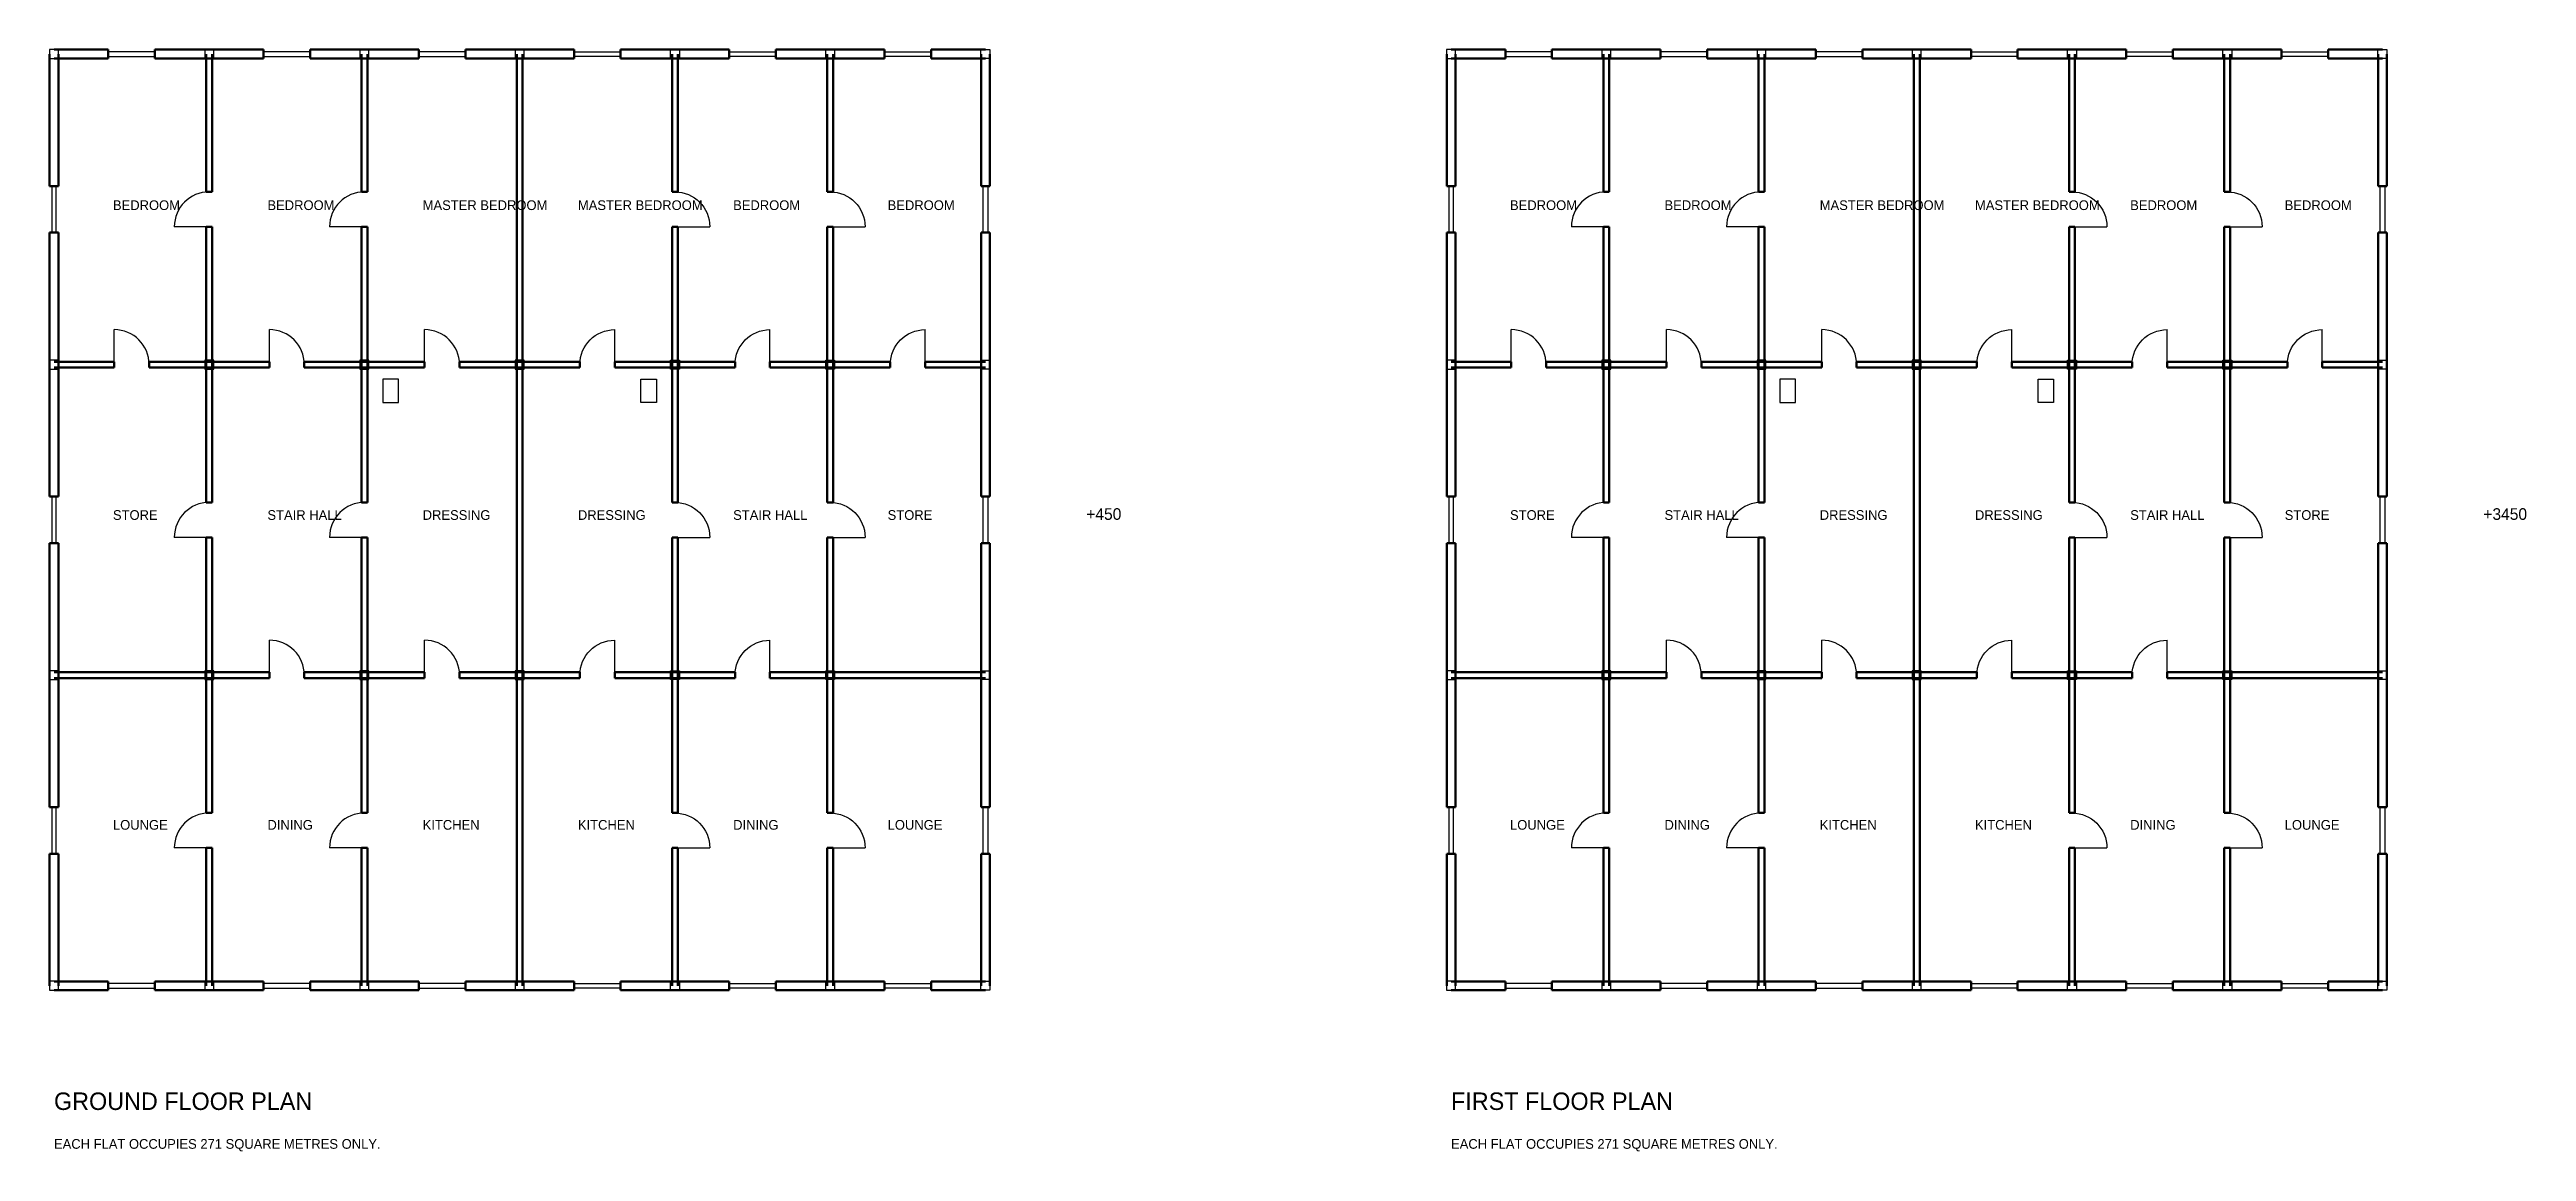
# Model space of a CAD drawing. Header units: millimetres. Extents: x -115 to 209599, y -4269 to 24115.
# Drawn here: x -115 to 63711, y -4269 to 24115 of the extents above; entities that cross this region are included whole.
import ezdxf

# ---------------------------------------------------------------- set-up
doc = ezdxf.new("R2010")
doc.units = ezdxf.units.MM
doc.layers.get('0').update_dxf_attribs({"color": 1, "linetype": 'CONTINUOUS'})
for name, color, linetype in [('COLUMN', 2, 'CONTINUOUS'), ('DOOR', 7, 'CONTINUOUS'), ('SANITARY', 1, 'CONTINUOUS'), ('TEXT', 3, 'CONTINUOUS'), ('WALL', 5, 'CONTINUOUS'), ('WIND', 6, 'CONTINUOUS')]:
    doc.layers.add(name, color=color, linetype=linetype)

msp = doc.modelspace()

# ---------------------------------------------------------------- texts
at = {"layer": 'TEXT'}
for s, height, p in [('BEDROOM', 250, (1518.75, 19981.25)), ('BEDROOM', 250, (5500, 19981.25)), ('MASTER BEDROOM', 250, (9500, 19981.25)), ('MASTER BEDROOM', 250, (13500, 19981.25)), ('BEDROOM', 250, (17500, 19981.25)), ('BEDROOM', 250, (21481.25, 19981.25)), ('BEDROOM', 250, (37518.75, 19981.25)), ('BEDROOM', 250, (41500, 19981.25)), ('MASTER BEDROOM', 250, (45500, 19981.25)), ('MASTER BEDROOM', 250, (49500, 19981.25)), ('BEDROOM', 250, (53500, 19981.25)), ('BEDROOM', 250, (57481.25, 19981.25)), ('STORE', 250, (1518.75, 12000)), ('STAIR HALL', 250, (5500, 12000)), ('DRESSING', 250, (9500, 12000)), ('DRESSING', 250, (13500, 12000)), ('STAIR HALL', 250, (17500, 12000)), ('STORE', 250, (21481.25, 12000)), ('+450', 300, (26600, 12000)), ('STORE', 250, (37518.75, 12000)), ('STAIR HALL', 250, (41500, 12000)), ('DRESSING', 250, (45500, 12000)), ('DRESSING', 250, (49500, 12000)), ('STAIR HALL', 250, (53500, 12000)), ('STORE', 250, (57481.25, 12000)), ('+3450', 300, (62600, 12000)), ('LOUNGE', 250, (1518.75, 4018.75)), ('DINING', 250, (5500, 4018.75)), ('KITCHEN', 250, (9500, 4018.75)), ('KITCHEN', 250, (13500, 4018.75)), ('DINING', 250, (17500, 4018.75)), ('LOUNGE', 250, (21481.25, 4018.75)), ('LOUNGE', 250, (37518.75, 4018.75)), ('DINING', 250, (41500, 4018.75)), ('KITCHEN', 250, (45500, 4018.75)), ('KITCHEN', 250, (49500, 4018.75)), ('DINING', 250, (53500, 4018.75)), ('LOUNGE', 250, (57481.25, 4018.75)), ('GROUND FLOOR PLAN', 450, (0, -3200)), ('FIRST FLOOR PLAN', 450, (36000, -3200)), ('EACH FLAT OCCUPIES 271 SQUARE METRES ONLY.', 250, (0, -4200)), ('EACH FLAT OCCUPIES 271 SQUARE METRES ONLY.', 250, (36000, -4200))]:
    msp.add_text(s, height=height, dxfattribs=at).set_placement(p)

# ---------------------------------------------------------------- blocks, each defined once
blk = doc.blocks.new('FLAT-TYPE-A')
at = {"layer": 'COLUMN'}
for points in [[(-115, 23885), (115, 23885), (115, 24115), (-115, 24115)], [(3885, 23885), (4115, 23885), (4115, 24115), (3885, 24115)], [(7885, 23885), (8115, 23885), (8115, 24115), (7885, 24115)], [(-115, 15885), (115, 15885), (115, 16115), (-115, 16115)], [(3885, 15885), (4115, 15885), (4115, 16115), (3885, 16115)], [(7885, 15885), (8115, 15885), (8115, 16115), (7885, 16115)], [(-115, 7885), (115, 7885), (115, 8115), (-115, 8115)], [(3885, 7885), (4115, 7885), (4115, 8115), (3885, 8115)], [(7885, 7885), (8115, 7885), (8115, 8115), (7885, 8115)], [(-115, -115), (115, -115), (115, 115), (-115, 115)], [(3885, -115), (4115, -115), (4115, 115), (3885, 115)], [(7885, -115), (8115, -115), (8115, 115), (7885, 115)]]:
    blk.add_lwpolyline(points, close=True, dxfattribs=at)
at = {"layer": 'DOOR'}
for p, q in [((4000, 19550), (3100, 19550)), ((8000, 19550), (7100, 19550)), ((1550, 16000), (1550, 16900)), ((5550, 16000), (5550, 16900)), ((9550, 16000), (9550, 16900)), ((4000, 11550), (3100, 11550)), ((8000, 11550), (7100, 11550)), ((5550, 8000), (5550, 8900)), ((9550, 8000), (9550, 8900)), ((4000, 3550), (3100, 3550)), ((8000, 3550), (7100, 3550))]:
    blk.add_line(p, q, dxfattribs=at)
for centre, start, end in [((4000, 19550), 90, 180), ((8000, 19550), 90, 180), ((1550, 16000), 0, 90), ((5550, 16000), 0, 90), ((9550, 16000), 0, 90), ((4000, 11550), 90, 180), ((8000, 11550), 90, 180), ((5550, 8000), 0, 90), ((9550, 8000), 0, 90), ((4000, 3550), 90, 180), ((8000, 3550), 90, 180)]:
    blk.add_arc(centre, 900, start, end, dxfattribs=at)
at = {"layer": 'SANITARY'}
blk.add_lwpolyline([(8475, 15025), (8875, 15025), (8875, 15625), (8475, 15625)], close=True, dxfattribs=at)
at = {"layer": 'WALL', "lineweight": 50}
for p, q in [((-112.5, 20600), (-112.5, 24000)), ((1400, 24112.5), (0, 24112.5)), ((0, 23887.5), (1400, 23887.5)), ((112.5, 24000), (112.5, 20600)), ((1400, 23887.5), (1400, 24112.5)), ((4000, 24112.5), (2600, 24112.5)), ((2600, 23887.5), (2600, 24112.5)), ((2600, 23887.5), (4000, 23887.5)), ((3925, 20450), (3925, 24000)), ((5400, 24112.5), (4000, 24112.5)), ((4000, 23887.5), (5400, 23887.5)), ((4075, 24000), (4075, 20450)), ((5400, 23887.5), (5400, 24112.5)), ((8000, 24112.5), (6600, 24112.5)), ((6600, 23887.5), (6600, 24112.5)), ((6600, 23887.5), (8000, 23887.5)), ((7925, 20450), (7925, 24000)), ((9400, 24112.5), (8000, 24112.5)), ((8000, 23887.5), (9400, 23887.5)), ((8075, 24000), (8075, 20450)), ((9400, 23887.5), (9400, 24112.5)), ((12000, 24112.5), (10600, 24112.5)), ((10600, 23887.5), (10600, 24112.5)), ((10600, 23887.5), (12000, 23887.5)), ((11925, 16000), (11925, 24000)), ((-112.5, 20600), (112.5, 20600)), ((3925, 20450), (4075, 20450)), ((7925, 20450), (8075, 20450)), ((-112.5, 16000), (-112.5, 19400)), ((-112.5, 19400), (112.5, 19400)), ((112.5, 19400), (112.5, 16000)), ((3925, 16000), (3925, 19550)), ((3925, 19550), (4075, 19550)), ((4075, 19550), (4075, 16000)), ((7925, 16000), (7925, 19550)), ((7925, 19550), (8075, 19550)), ((8075, 19550), (8075, 16000)), ((-112.5, 12600), (-112.5, 16000)), ((1550, 16075), (0, 16075)), ((112.5, 16000), (112.5, 12600)), ((1550, 15925), (1550, 16075)), ((4000, 16075), (2450, 16075)), ((2450, 15925), (2450, 16075)), ((3925, 12450), (3925, 16000)), ((5550, 16075), (4000, 16075)), ((4075, 16000), (4075, 12450)), ((5550, 15925), (5550, 16075)), ((8000, 16075), (6450, 16075)), ((6450, 15925), (6450, 16075)), ((7925, 12450), (7925, 16000)), ((9550, 16075), (8000, 16075)), ((8075, 16000), (8075, 12450)), ((9550, 15925), (9550, 16075)), ((12000, 16075), (10450, 16075)), ((10450, 15925), (10450, 16075)), ((11925, 8000), (11925, 16000)), ((0, 15925), (1550, 15925)), ((2450, 15925), (4000, 15925)), ((4000, 15925), (5550, 15925)), ((6450, 15925), (8000, 15925)), ((8000, 15925), (9550, 15925)), ((10450, 15925), (12000, 15925)), ((-112.5, 12600), (112.5, 12600)), ((3925, 12450), (4075, 12450)), ((7925, 12450), (8075, 12450)), ((3925, 8000), (3925, 11550)), ((3925, 11550), (4075, 11550)), ((4075, 11550), (4075, 8000)), ((7925, 8000), (7925, 11550)), ((7925, 11550), (8075, 11550)), ((8075, 11550), (8075, 8000)), ((-112.5, 8000), (-112.5, 11400)), ((-112.5, 11400), (112.5, 11400)), ((112.5, 11400), (112.5, 8000)), ((-112.5, 4600), (-112.5, 8000)), ((4000, 8075), (0, 8075)), ((0, 7925), (4000, 7925)), ((112.5, 8000), (112.5, 4600)), ((3925, 4450), (3925, 8000)), ((5550, 8075), (4000, 8075)), ((4000, 7925), (5550, 7925)), ((4075, 8000), (4075, 4450)), ((5550, 7925), (5550, 8075)), ((8000, 8075), (6450, 8075)), ((6450, 7925), (6450, 8075)), ((6450, 7925), (8000, 7925)), ((7925, 4450), (7925, 8000)), ((9550, 8075), (8000, 8075)), ((8000, 7925), (9550, 7925)), ((8075, 8000), (8075, 4450)), ((9550, 7925), (9550, 8075)), ((12000, 8075), (10450, 8075)), ((10450, 7925), (10450, 8075)), ((10450, 7925), (12000, 7925)), ((11925, 0), (11925, 8000)), ((-112.5, 4600), (112.5, 4600)), ((3925, 4450), (4075, 4450)), ((7925, 4450), (8075, 4450)), ((-112.5, 0), (-112.5, 3400)), ((-112.5, 3400), (112.5, 3400)), ((112.5, 3400), (112.5, 0)), ((3925, 0), (3925, 3550)), ((3925, 3550), (4075, 3550)), ((4075, 3550), (4075, 0)), ((7925, 0), (7925, 3550)), ((7925, 3550), (8075, 3550)), ((8075, 3550), (8075, 0)), ((1400, 112.5), (0, 112.5)), ((1400, -112.5), (1400, 112.5)), ((4000, 112.5), (2600, 112.5)), ((2600, -112.5), (2600, 112.5)), ((5400, 112.5), (4000, 112.5)), ((5400, -112.5), (5400, 112.5)), ((8000, 112.5), (6600, 112.5)), ((6600, -112.5), (6600, 112.5)), ((9400, 112.5), (8000, 112.5)), ((9400, -112.5), (9400, 112.5)), ((12000, 112.5), (10600, 112.5)), ((10600, -112.5), (10600, 112.5)), ((0, -112.5), (1400, -112.5)), ((2600, -112.5), (4000, -112.5)), ((4000, -112.5), (5400, -112.5)), ((6600, -112.5), (8000, -112.5)), ((8000, -112.5), (9400, -112.5)), ((10600, -112.5), (12000, -112.5))]:
    blk.add_line(p, q, dxfattribs=at)
at = {"layer": 'WIND'}
for points in [[(1400, 23940), (2600, 23940), (2600, 24060), (1400, 24060)], [(5400, 23940), (6600, 23940), (6600, 24060), (5400, 24060)], [(9400, 23940), (10600, 23940), (10600, 24060), (9400, 24060)], [(-60, 19400), (60, 19400), (60, 20600), (-60, 20600)], [(-60, 11400), (60, 11400), (60, 12600), (-60, 12600)], [(-60, 3400), (60, 3400), (60, 4600), (-60, 4600)], [(1400, -60), (2600, -60), (2600, 60), (1400, 60)], [(5400, -60), (6600, -60), (6600, 60), (5400, 60)], [(9400, -60), (10600, -60), (10600, 60), (9400, 60)]]:
    blk.add_lwpolyline(points, close=True, dxfattribs=at)

# ---------------------------------------------------------------- linework, layer by layer
at = {"layer": 'COLUMN'}
for points in [[(11885, 23885), (12115, 23885), (12115, 24115), (11885, 24115)], [(47885, 23885), (48115, 23885), (48115, 24115), (47885, 24115)], [(11885, 15885), (12115, 15885), (12115, 16115), (11885, 16115)], [(47885, 15885), (48115, 15885), (48115, 16115), (47885, 16115)], [(11885, 7885), (12115, 7885), (12115, 8115), (11885, 8115)], [(47885, 7885), (48115, 7885), (48115, 8115), (47885, 8115)], [(11885, -115), (12115, -115), (12115, 115), (11885, 115)], [(47885, -115), (48115, -115), (48115, 115), (47885, 115)]]:
    msp.add_lwpolyline(points, close=True, dxfattribs=at)

# ---------------------------------------------------------------- block references
for p in [(0, 0), (36000, 0)]:
    msp.add_blockref('FLAT-TYPE-A', p)
at = {"xscale": -1}
for p in [(24000, 0), (60000, 0)]:
    msp.add_blockref('FLAT-TYPE-A', p, dxfattribs=at)

msp.set_redraw_order([(e.dxf.handle, doc.entitydb.next_handle()) for e in msp.query("TEXT MTEXT ATTDEF DIMENSION ARC_DIMENSION")])  # texts and dimensions are drawn at this point

doc.saveas('drawing.dxf')
